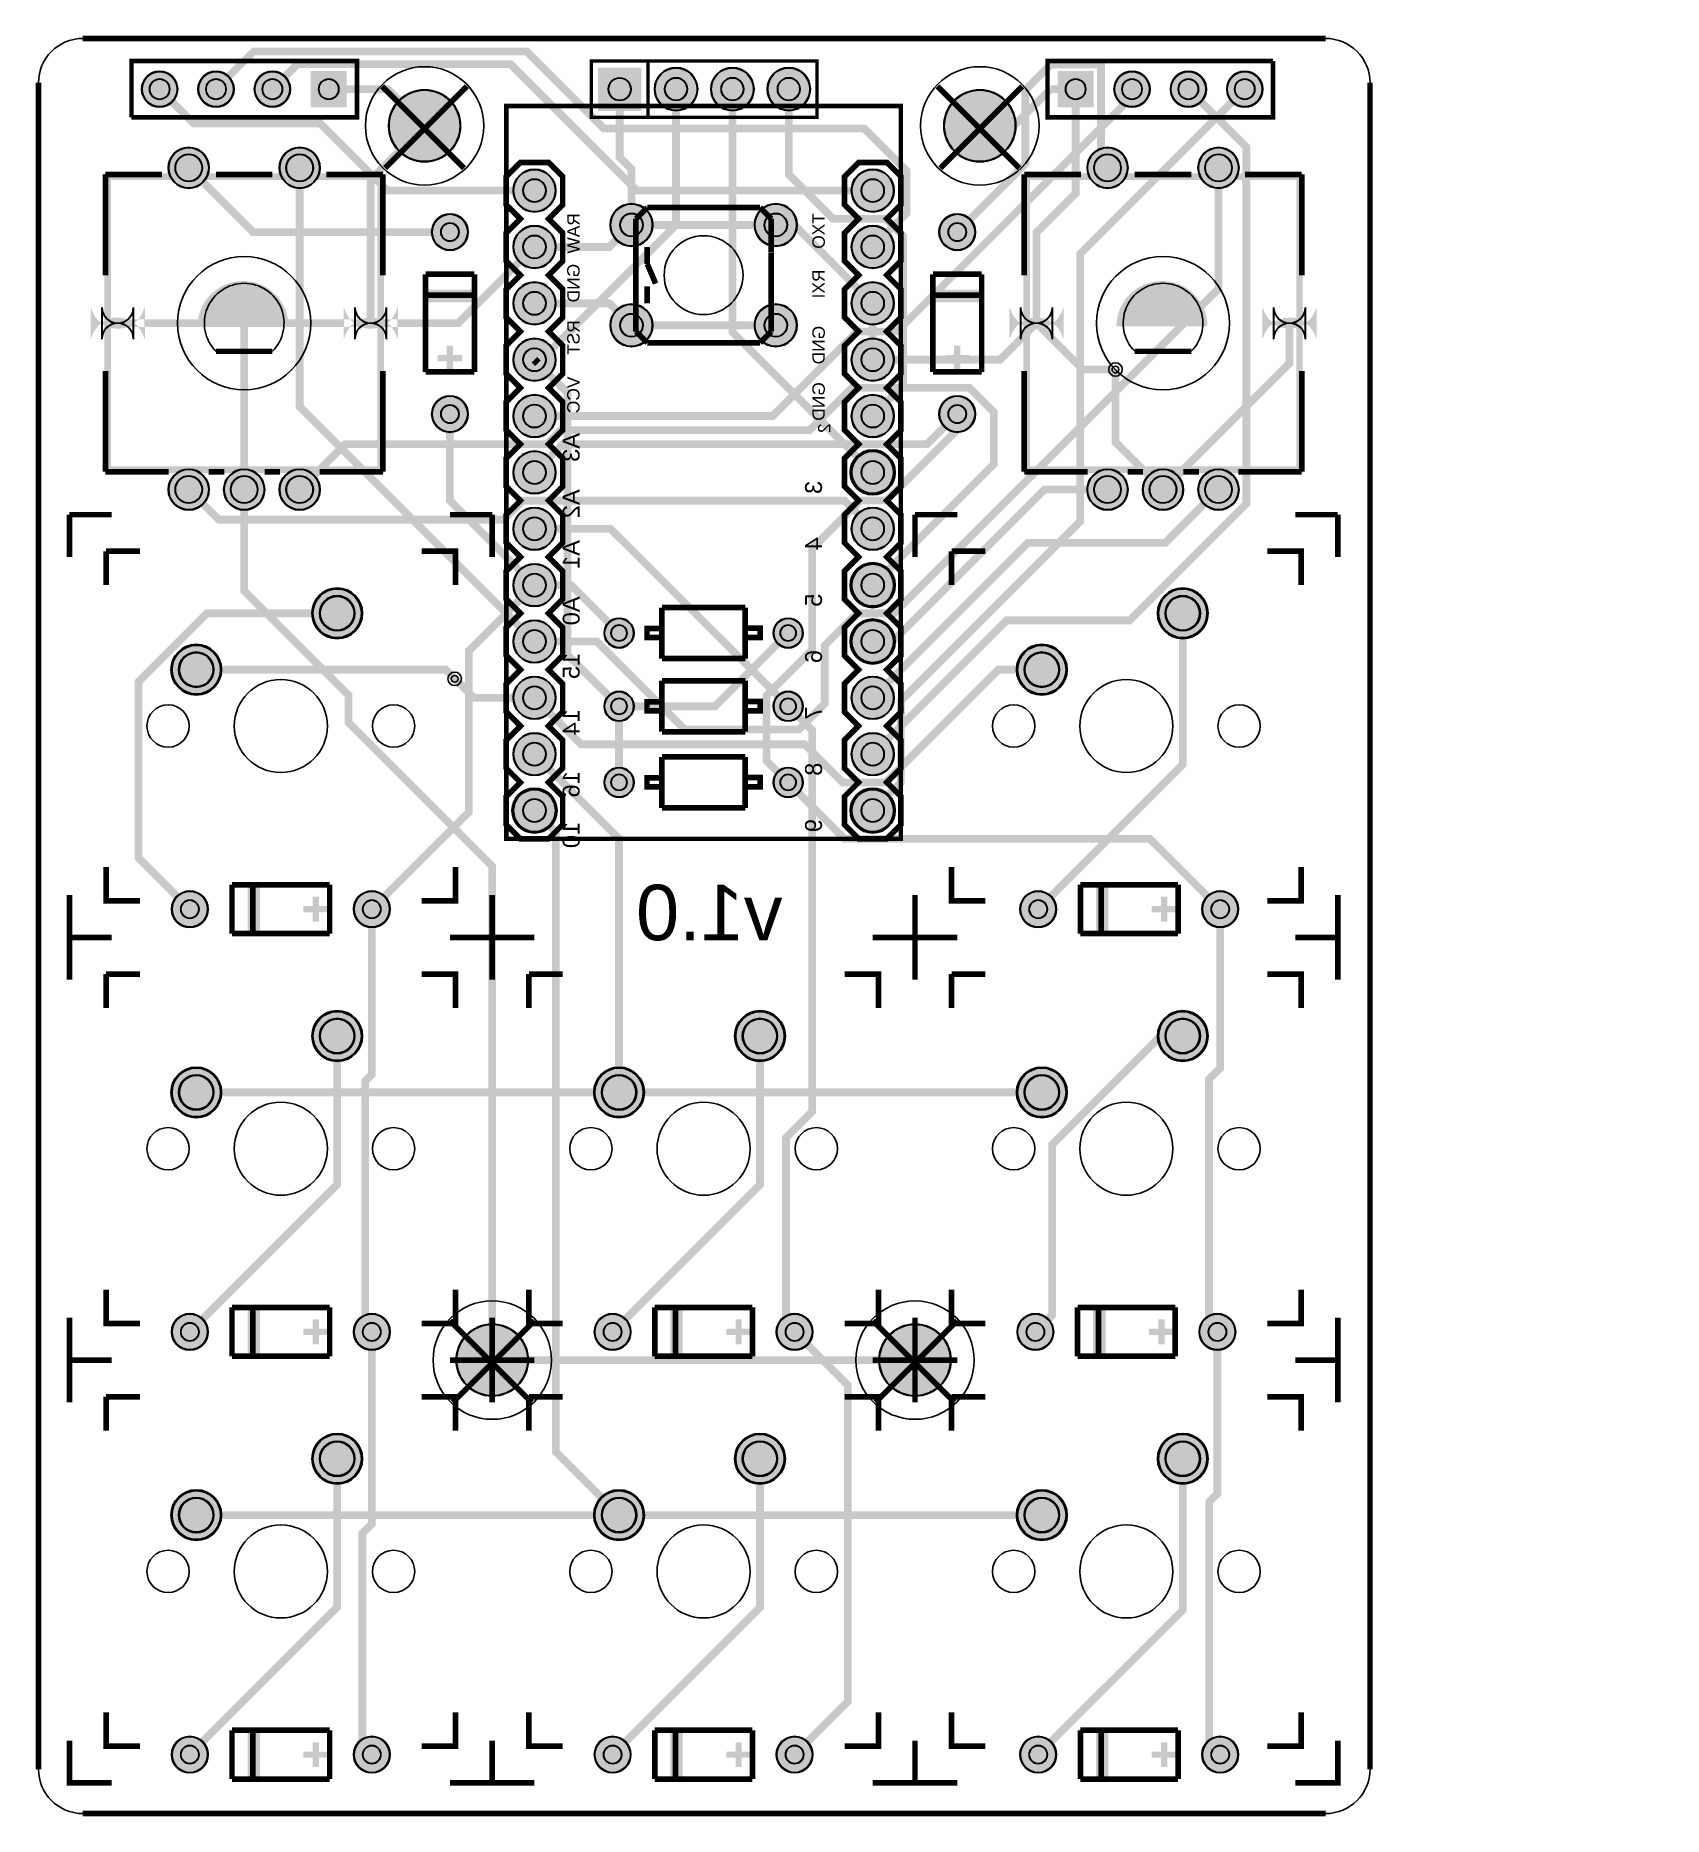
# Model space of a CAD drawing. Header units: millimetres. Extents: x -0.1 to 73.2, y -80.1 to 0.1.
import ezdxf

# ---------------------------------------------------------------- set-up
doc = ezdxf.new("R2010")
doc.units = ezdxf.units.MM
for name, color, linetype, true_color in [('BoardOutLine', 7, 'Continuous', 0xff00ff), ('BottomLayer', 7, 'Continuous', 0x0000ff), ('BottomSilkLayer', 7, 'Continuous', 0x66cc33), ('BottomSolderMaskLayer', 7, 'Continuous', 0xaa00ff), ('Document', 7, 'Continuous', 0xffffff), ('Hole', 7, 'Continuous', 0x222222), ('Multi-Layer', 7, 'Continuous', 0xc0c0c0), ('TopLayer', 7, 'Continuous', 0xff0000), ('TopSilkLayer', 7, 'Continuous', 0xffcc00), ('TopSolderMaskLayer', 7, 'Continuous', 0x800080)]:
    doc.layers.add(name, color=color, linetype=linetype, true_color=true_color)
doc.styles.get("Standard").update_dxf_attribs({"font": 'arial.ttf'})

msp = doc.modelspace()

# ---------------------------------------------------------------- texts
at = {"layer": 'BottomLayer', "text_generation_flag": 2}
msp.add_text('v1.0', height=2.5, dxfattribs=at).set_placement((33.528, -40.64))
at = {"layer": 'BottomSilkLayer', "text_generation_flag": 2}
for s, height, p in [('RAW', 0.5588, (24.384, -7.874)), ('TXO', 0.5588, (35.433, -7.874)), ('GND', 0.5588, (24.384, -10.16)), ('RXI', 0.5588, (35.433, -10.414)), ('RST', 0.5588, (24.384, -12.7)), ('GND', 0.5588, (35.433, -12.954)), ('VCC', 0.5588, (24.384, -15.24)), ('GND', 0.5588, (35.433, -15.494)), ('2', 0.559, (35.687, -17.348)), ('A3', 0.762, (24.384, -17.78)), ('3', 0.762, (35.306, -19.939)), ('A2', 0.762, (24.384, -20.32)), ('A1', 0.762, (24.384, -22.606)), ('4', 0.762, (35.306, -22.479)), ('A0', 0.762, (24.384, -25.146)), ('5', 0.762, (35.306, -25.019)), ('15', 0.762, (24.384, -27.686)), ('6', 0.762, (35.306, -27.559)), ('14', 0.762, (24.384, -30.226)), ('7', 0.762, (35.306, -30.099)), ('8', 0.762, (35.306, -32.639)), ('16', 0.762, (24.384, -33.02)), ('9', 0.762, (35.306, -35.179)), ('10', 0.762, (24.384, -35.306))]:
    msp.add_text(s, height=height, rotation=90, dxfattribs=at).set_placement(p)

# ---------------------------------------------------------------- hatches: boundary and pattern name
at = {"layer": 'BottomSolderMaskLayer'}
for points in [[(4.648, -2.286, 1), (6.274, -2.286, 1)], [(7.188, -2.286, 1), (8.814, -2.286, 1)], [(9.728, -2.286, 1), (11.354, -2.286, 1)], [(13.894, -3.099), (12.268, -3.099), (12.268, -1.473), (13.894, -1.473)], [(25.215, -1.312), (27.165, -1.312), (27.165, -3.263), (25.215, -3.263)], [(27.755, -2.285, 1), (29.705, -2.285, 1)], [(30.295, -2.285, 1), (32.245, -2.285, 1)], [(32.835, -2.285, 1), (34.785, -2.285, 1)], [(45.923, -1.473), (47.549, -1.473), (47.549, -3.099), (45.923, -3.099)], [(48.463, -2.286, 1), (50.089, -2.286, 1)], [(51.003, -2.286, 1), (52.629, -2.286, 1)], [(53.543, -2.286, 1), (55.169, -2.286, 1)], [(15.773, -3.937, 1), (19.025, -3.937, 1)], [(40.792, -3.937, 1), (44.044, -3.937, 1)], [(5.846, -5.831, 1), (7.697, -5.831, 1)], [(10.846, -5.831, 1), (12.697, -5.831, 1)], [(47.248, -5.831, 1), (49.099, -5.831, 1)], [(52.248, -5.831, 1), (54.099, -5.831, 1)], [(21.387, -6.858, 1), (23.317, -6.858, 1)], [(36.627, -6.858, 1), (38.557, -6.858, 1)], [(17.717, -8.727, 1), (19.367, -8.727, 1)], [(25.756, -8.407, 1), (27.686, -8.407, 1)], [(32.258, -8.407, 1), (34.188, -8.407, 1)], [(40.577, -8.727, 1), (42.227, -8.727, 1)], [(21.387, -9.398, 1), (23.317, -9.398, 1)], [(36.627, -9.398, 1), (38.557, -9.398, 1)], [(21.387, -11.938, 1), (23.317, -11.938, 1)], [(36.627, -11.938, 1), (38.557, -11.938, 1)], [(25.756, -12.929, 1), (27.686, -12.929, 1)], [(32.258, -12.929, 1), (34.188, -12.929, 1)], [(4.796, -12.122, -0.785398), (2.346, -12.122), (2.346, -13.54, -0.785398), (4.796, -13.54)], [(16.196, -12.122, -0.785398), (13.746, -12.122), (13.746, -13.54, -0.785398), (16.196, -13.54)], [(46.198, -12.122, -0.785398), (43.748, -12.122), (43.748, -13.54, -0.785398), (46.198, -13.54)], [(57.599, -12.122, -0.785398), (55.148, -12.122), (55.148, -13.54, -0.785398), (57.599, -13.54)], [(21.387, -14.478, 1), (23.317, -14.478, 1)], [(36.627, -14.478, 1), (38.557, -14.478, 1)], [(17.717, -16.927, 1), (19.367, -16.927, 1)], [(21.387, -17.018, 1), (23.317, -17.018, 1)], [(36.627, -17.018, 1), (38.557, -17.018, 1)], [(40.577, -16.927, 1), (42.227, -16.927, 1)], [(21.387, -19.558, 1), (23.317, -19.558, 1)], [(36.627, -19.558, 1), (38.557, -19.558, 1)], [(5.846, -20.331, 1), (7.697, -20.331, 1)], [(8.346, -20.331, 1), (10.196, -20.331, 1)], [(10.846, -20.331, 1), (12.697, -20.331, 1)], [(47.248, -20.331, 1), (49.099, -20.331, 1)], [(49.748, -20.331, 1), (51.599, -20.331, 1)], [(52.248, -20.331, 1), (54.099, -20.331, 1)], [(21.387, -22.098, 1), (23.317, -22.098, 1)], [(36.627, -22.098, 1), (38.557, -22.098, 1)], [(21.387, -24.638, 1), (23.317, -24.638, 1)], [(36.627, -24.638, 1), (38.557, -24.638, 1)], [(12.319, -25.908, 1), (14.605, -25.908, 1)], [(50.419, -25.908, 1), (52.705, -25.908, 1)], [(21.387, -27.178, 1), (23.317, -27.178, 1)], [(25.487, -26.797, 1), (26.837, -26.797, 1)], [(33.107, -26.797, 1), (34.457, -26.797, 1)], [(36.627, -27.178, 1), (38.557, -27.178, 1)], [(5.969, -28.448, 1), (8.255, -28.448, 1)], [(44.069, -28.448, 1), (46.355, -28.448, 1)], [(21.387, -29.718, 1), (23.317, -29.718, 1)], [(36.627, -29.718, 1), (38.557, -29.718, 1)], [(25.487, -30.099, 1), (26.837, -30.099, 1)], [(33.107, -30.099, 1), (34.457, -30.099, 1)], [(21.387, -32.258, 1), (23.317, -32.258, 1)], [(36.627, -32.258, 1), (38.557, -32.258, 1)], [(25.487, -33.528, 1), (26.837, -33.528, 1)], [(33.107, -33.528, 1), (34.457, -33.528, 1)], [(21.387, -34.798, 1), (23.317, -34.798, 1)], [(36.627, -34.798, 1), (38.557, -34.798, 1)], [(5.997, -39.243, 1), (7.647, -39.243, 1)], [(14.197, -39.243, 1), (15.847, -39.243, 1)], [(44.224, -39.243, 1), (45.874, -39.243, 1)], [(52.424, -39.243, 1), (54.075, -39.243, 1)], [(12.319, -44.958, 1), (14.605, -44.958, 1)], [(31.369, -44.958, 1), (33.655, -44.958, 1)], [(50.419, -44.958, 1), (52.705, -44.958, 1)], [(5.969, -47.498, 1), (8.255, -47.498, 1)], [(25.019, -47.498, 1), (27.305, -47.498, 1)], [(44.069, -47.498, 1), (46.355, -47.498, 1)], [(5.997, -58.293, 1), (7.647, -58.293, 1)], [(14.197, -58.293, 1), (15.847, -58.293, 1)], [(25.047, -58.293, 1), (26.697, -58.293, 1)], [(33.247, -58.293, 1), (34.898, -58.293, 1)], [(44.097, -58.293, 1), (45.747, -58.293, 1)], [(52.297, -58.293, 1), (53.948, -58.293, 1)], [(18.821, -59.563, 1), (22.073, -59.563, 1)], [(37.871, -59.563, 1), (41.123, -59.563, 1)], [(12.319, -64.008, 1), (14.605, -64.008, 1)], [(31.369, -64.008, 1), (33.655, -64.008, 1)], [(50.419, -64.008, 1), (52.705, -64.008, 1)], [(5.969, -66.548, 1), (8.255, -66.548, 1)], [(25.019, -66.548, 1), (27.305, -66.548, 1)], [(44.069, -66.548, 1), (46.355, -66.548, 1)], [(5.997, -77.343, 1), (7.647, -77.343, 1)], [(14.197, -77.343, 1), (15.847, -77.343, 1)], [(25.047, -77.343, 1), (26.697, -77.343, 1)], [(33.247, -77.343, 1), (34.898, -77.343, 1)], [(44.224, -77.343, 1), (45.874, -77.343, 1)], [(52.424, -77.343, 1), (54.075, -77.343, 1)]]:
    msp.add_hatch(color=256, dxfattribs=at).paths.add_polyline_path(points)
at = {"layer": 'Document'}
for points in [[(2.971, -6.081), (15.571, -6.081), (15.571, -6.381), (2.971, -6.381)], [(2.971, -6.381), (2.971, -19.581), (3.271, -19.581), (3.271, -6.381)], [(15.571, -6.381), (15.571, -19.581), (15.271, -19.581), (15.271, -6.381)], [(44.373, -6.081), (56.973, -6.081), (56.973, -6.381), (44.373, -6.381)], [(44.373, -6.381), (44.373, -19.581), (44.673, -19.581), (44.673, -6.381)], [(56.973, -6.381), (56.973, -19.581), (56.673, -19.581), (56.673, -6.381)], [(7.171, -12.981), (7.172, -12.916), (7.175, -12.851), (7.18, -12.786), (7.188, -12.722), (7.197, -12.657), (7.208, -12.593), (7.221, -12.529), (7.237, -12.466), (7.254, -12.403), (7.273, -12.341), (7.295, -12.28), (7.318, -12.219), (7.343, -12.159), (7.37, -12.1), (7.399, -12.042), (7.43, -11.984), (7.462, -11.928), (7.496, -11.873), (7.532, -11.819), (7.57, -11.766), (7.61, -11.714), (7.651, -11.663), (7.693, -11.614), (7.737, -11.566), (7.783, -11.52), (7.83, -11.475), (7.879, -11.432), (7.928, -11.39), (7.98, -11.35), (8.032, -11.311), (8.085, -11.274), (8.14, -11.239), (8.196, -11.206), (8.253, -11.174), (8.311, -11.144), (8.369, -11.116), (8.429, -11.09), (8.489, -11.066), (8.551, -11.044), (8.612, -11.023), (8.675, -11.005), (8.738, -10.989), (8.801, -10.974), (8.865, -10.962), (8.929, -10.952), (8.994, -10.944), (9.059, -10.937), (9.123, -10.933), (9.188, -10.931), (9.254, -10.931), (9.319, -10.933), (9.383, -10.937), (9.448, -10.944), (9.513, -10.952), (9.577, -10.962), (9.641, -10.974), (9.704, -10.989), (9.767, -11.005), (9.83, -11.023), (9.892, -11.044), (9.953, -11.066), (10.013, -11.09), (10.073, -11.116), (10.131, -11.144), (10.189, -11.174), (10.246, -11.206), (10.302, -11.239), (10.357, -11.274), (10.41, -11.311), (10.463, -11.35), (10.514, -11.39), (10.563, -11.432), (10.612, -11.475), (10.659, -11.52), (10.705, -11.566), (10.749, -11.614), (10.791, -11.663), (10.832, -11.714), (10.872, -11.766), (10.91, -11.819), (10.946, -11.873), (10.98, -11.928), (11.012, -11.984), (11.043, -12.042), (11.072, -12.1), (11.099, -12.159), (11.124, -12.219), (11.147, -12.28), (11.169, -12.341), (11.188, -12.403), (11.205, -12.466), (11.221, -12.529), (11.234, -12.593), (11.245, -12.657), (11.255, -12.722), (11.262, -12.786), (11.267, -12.851), (11.27, -12.916), (11.271, -12.981)], [(48.573, -12.981), (48.574, -12.916), (48.577, -12.851), (48.582, -12.786), (48.59, -12.722), (48.599, -12.657), (48.61, -12.593), (48.623, -12.529), (48.639, -12.466), (48.656, -12.403), (48.675, -12.341), (48.697, -12.28), (48.72, -12.219), (48.745, -12.159), (48.772, -12.1), (48.801, -12.042), (48.832, -11.984), (48.864, -11.928), (48.899, -11.873), (48.935, -11.819), (48.972, -11.766), (49.012, -11.714), (49.053, -11.663), (49.095, -11.614), (49.139, -11.566), (49.185, -11.52), (49.232, -11.475), (49.281, -11.432), (49.33, -11.39), (49.382, -11.35), (49.434, -11.311), (49.488, -11.274), (49.542, -11.239), (49.598, -11.206), (49.655, -11.174), (49.713, -11.144), (49.772, -11.116), (49.831, -11.09), (49.891, -11.066), (49.953, -11.044), (50.014, -11.023), (50.077, -11.005), (50.14, -10.989), (50.203, -10.974), (50.267, -10.962), (50.331, -10.952), (50.396, -10.944), (50.461, -10.937), (50.526, -10.933), (50.591, -10.931), (50.656, -10.931), (50.721, -10.933), (50.786, -10.937), (50.85, -10.944), (50.915, -10.952), (50.979, -10.962), (51.043, -10.974), (51.106, -10.989), (51.169, -11.005), (51.232, -11.023), (51.294, -11.044), (51.355, -11.066), (51.415, -11.09), (51.475, -11.116), (51.533, -11.144), (51.591, -11.174), (51.648, -11.206), (51.704, -11.239), (51.759, -11.274), (51.812, -11.311), (51.865, -11.35), (51.916, -11.39), (51.966, -11.432), (52.014, -11.475), (52.061, -11.52), (52.107, -11.566), (52.151, -11.614), (52.193, -11.663), (52.235, -11.714), (52.274, -11.766), (52.312, -11.819), (52.348, -11.873), (52.382, -11.928), (52.414, -11.984), (52.445, -12.042), (52.474, -12.1), (52.501, -12.159), (52.526, -12.219), (52.549, -12.28), (52.571, -12.341), (52.59, -12.403), (52.607, -12.466), (52.623, -12.529), (52.636, -12.593), (52.647, -12.657), (52.657, -12.722), (52.664, -12.786), (52.669, -12.851), (52.672, -12.916), (52.673, -12.981)], [(19.662, -11.887), (19.662, -11.327), (17.422, -11.327), (17.422, -11.887)], [(42.522, -11.887), (42.522, -11.327), (40.282, -11.327), (40.282, -11.887)], [(18.262, -14.267), (19.102, -14.267), (19.102, -14.547), (18.262, -14.547), (17.982, -14.547), (17.982, -14.267)], [(18.682, -14.127), (18.682, -14.967), (18.402, -14.967), (18.402, -14.127), (18.402, -13.847), (18.682, -13.847)], [(41.122, -14.267), (41.962, -14.267), (41.962, -14.547), (41.122, -14.547), (40.842, -14.547), (40.842, -14.267)], [(41.542, -14.127), (41.542, -14.967), (41.262, -14.967), (41.262, -14.127), (41.262, -13.847), (41.542, -13.847)], [(3.271, -19.581), (15.271, -19.581), (15.271, -19.281), (3.271, -19.281)], [(44.673, -19.581), (56.673, -19.581), (56.673, -19.281), (44.673, -19.281)], [(9.982, -38.123), (9.422, -38.123), (9.422, -40.363), (9.982, -40.363)], [(48.209, -38.123), (47.649, -38.123), (47.649, -40.363), (48.209, -40.363)], [(12.222, -39.103), (13.062, -39.103), (13.062, -39.383), (12.222, -39.383), (11.942, -39.383), (11.942, -39.103)], [(12.362, -39.523), (12.362, -38.683), (12.642, -38.683), (12.642, -39.523), (12.642, -39.803), (12.362, -39.803)], [(50.449, -39.103), (51.289, -39.103), (51.289, -39.383), (50.449, -39.383), (50.169, -39.383), (50.169, -39.103)], [(50.589, -39.523), (50.589, -38.683), (50.869, -38.683), (50.869, -39.523), (50.869, -39.803), (50.589, -39.803)], [(9.982, -57.173), (9.422, -57.173), (9.422, -59.413), (9.982, -59.413)], [(12.362, -58.573), (12.362, -57.733), (12.642, -57.733), (12.642, -58.573), (12.642, -58.853), (12.362, -58.853)], [(29.032, -57.173), (28.472, -57.173), (28.472, -59.413), (29.032, -59.413)], [(31.412, -58.573), (31.412, -57.733), (31.692, -57.733), (31.692, -58.573), (31.692, -58.853), (31.412, -58.853)], [(48.082, -57.173), (47.522, -57.173), (47.522, -59.413), (48.082, -59.413)], [(50.462, -58.573), (50.462, -57.733), (50.742, -57.733), (50.742, -58.573), (50.742, -58.853), (50.462, -58.853)], [(12.222, -58.153), (13.062, -58.153), (13.062, -58.433), (12.222, -58.433), (11.942, -58.433), (11.942, -58.153)], [(31.272, -58.153), (32.112, -58.153), (32.112, -58.433), (31.272, -58.433), (30.992, -58.433), (30.992, -58.153)], [(50.322, -58.153), (51.162, -58.153), (51.162, -58.433), (50.322, -58.433), (50.042, -58.433), (50.042, -58.153)], [(9.982, -76.223), (9.422, -76.223), (9.422, -78.463), (9.982, -78.463)], [(29.032, -76.223), (28.472, -76.223), (28.472, -78.463), (29.032, -78.463)], [(48.209, -76.223), (47.649, -76.223), (47.649, -78.463), (48.209, -78.463)], [(12.362, -77.623), (12.362, -76.783), (12.642, -76.783), (12.642, -77.623), (12.642, -77.903), (12.362, -77.903)], [(31.412, -77.623), (31.412, -76.783), (31.692, -76.783), (31.692, -77.623), (31.692, -77.903), (31.412, -77.903)], [(50.589, -77.623), (50.589, -76.783), (50.869, -76.783), (50.869, -77.623), (50.869, -77.903), (50.589, -77.903)], [(12.222, -77.203), (13.062, -77.203), (13.062, -77.483), (12.222, -77.483), (11.942, -77.483), (11.942, -77.203)], [(31.272, -77.203), (32.112, -77.203), (32.112, -77.483), (31.272, -77.483), (30.992, -77.483), (30.992, -77.203)], [(50.449, -77.203), (51.289, -77.203), (51.289, -77.483), (50.449, -77.483), (50.169, -77.483), (50.169, -77.203)]]:
    msp.add_hatch(color=256, dxfattribs=at).paths.add_polyline_path(points)
at = {"layer": 'Multi-Layer'}
for points in [[(4.674, -2.286, 1), (6.248, -2.286, 1)], [(7.214, -2.286, 1), (8.788, -2.286, 1)], [(9.754, -2.286, 1), (11.328, -2.286, 1)], [(13.868, -3.073), (12.294, -3.073), (12.294, -1.499), (13.868, -1.499)], [(25.24, -1.337), (27.14, -1.337), (27.14, -3.237), (25.24, -3.237)], [(27.78, -2.285, 1), (29.68, -2.285, 1)], [(30.32, -2.285, 1), (32.22, -2.285, 1)], [(32.86, -2.285, 1), (34.76, -2.285, 1)], [(45.949, -1.499), (47.523, -1.499), (47.523, -3.073), (45.949, -3.073)], [(48.489, -2.286, 1), (50.064, -2.286, 1)], [(51.029, -2.286, 1), (52.604, -2.286, 1)], [(53.569, -2.286, 1), (55.144, -2.286, 1)], [(15.799, -3.937, 1), (18.999, -3.937, 1)], [(40.818, -3.937, 1), (44.018, -3.937, 1)], [(5.871, -5.831, 1), (7.671, -5.831, 1)], [(10.871, -5.831, 1), (12.671, -5.831, 1)], [(47.273, -5.831, 1), (49.073, -5.831, 1)], [(52.273, -5.831, 1), (54.073, -5.831, 1)], [(21.412, -6.858, 1), (23.292, -6.858, 1)], [(36.652, -6.858, 1), (38.532, -6.858, 1)], [(17.742, -8.727, 1), (19.342, -8.727, 1)], [(25.781, -8.407, 1), (27.661, -8.407, 1)], [(32.283, -8.407, 1), (34.163, -8.407, 1)], [(40.602, -8.727, 1), (42.202, -8.727, 1)], [(21.412, -9.398, 1), (23.292, -9.398, 1)], [(36.652, -9.398, 1), (38.532, -9.398, 1)], [(21.412, -11.938, 1), (23.292, -11.938, 1)], [(36.652, -11.938, 1), (38.532, -11.938, 1)], [(25.781, -12.929, 1), (27.661, -12.929, 1)], [(32.283, -12.929, 1), (34.163, -12.929, 1)], [(4.771, -12.131, -0.785398), (2.371, -12.131), (2.371, -13.531, -0.785398), (4.771, -13.531)], [(16.171, -12.131, -0.785398), (13.771, -12.131), (13.771, -13.531, -0.785398), (16.171, -13.531)], [(46.173, -12.131, -0.785398), (43.773, -12.131), (43.773, -13.531, -0.785398), (46.173, -13.531)], [(57.573, -12.131, -0.785398), (55.173, -12.131), (55.173, -13.531, -0.785398), (57.573, -13.531)], [(21.412, -14.478, 1), (23.292, -14.478, 1)], [(36.652, -14.478, 1), (38.532, -14.478, 1)], [(17.742, -16.927, 1), (19.342, -16.927, 1)], [(21.412, -17.018, 1), (23.292, -17.018, 1)], [(36.652, -17.018, 1), (38.532, -17.018, 1)], [(40.602, -16.927, 1), (42.202, -16.927, 1)], [(21.412, -19.558, 1), (23.292, -19.558, 1)], [(36.652, -19.558, 1), (38.532, -19.558, 1)], [(5.871, -20.331, 1), (7.671, -20.331, 1)], [(8.371, -20.331, 1), (10.171, -20.331, 1)], [(10.871, -20.331, 1), (12.671, -20.331, 1)], [(47.273, -20.331, 1), (49.073, -20.331, 1)], [(49.773, -20.331, 1), (51.573, -20.331, 1)], [(52.273, -20.331, 1), (54.073, -20.331, 1)], [(21.412, -22.098, 1), (23.292, -22.098, 1)], [(36.652, -22.098, 1), (38.532, -22.098, 1)], [(21.412, -24.638, 1), (23.292, -24.638, 1)], [(36.652, -24.638, 1), (38.532, -24.638, 1)], [(12.37, -25.908, 1), (14.554, -25.908, 1)], [(50.47, -25.908, 1), (52.654, -25.908, 1)], [(21.412, -27.178, 1), (23.292, -27.178, 1)], [(25.512, -26.797, 1), (26.812, -26.797, 1)], [(33.132, -26.797, 1), (34.432, -26.797, 1)], [(36.652, -27.178, 1), (38.532, -27.178, 1)], [(6.02, -28.448, 1), (8.204, -28.448, 1)], [(44.12, -28.448, 1), (46.304, -28.448, 1)], [(21.412, -29.718, 1), (23.292, -29.718, 1)], [(36.652, -29.718, 1), (38.532, -29.718, 1)], [(25.512, -30.099, 1), (26.812, -30.099, 1)], [(33.132, -30.099, 1), (34.432, -30.099, 1)], [(21.412, -32.258, 1), (23.292, -32.258, 1)], [(36.652, -32.258, 1), (38.532, -32.258, 1)], [(25.512, -33.528, 1), (26.812, -33.528, 1)], [(33.132, -33.528, 1), (34.432, -33.528, 1)], [(21.412, -34.798, 1), (23.292, -34.798, 1)], [(36.652, -34.798, 1), (38.532, -34.798, 1)], [(6.022, -39.243, 1), (7.622, -39.243, 1)], [(14.222, -39.243, 1), (15.822, -39.243, 1)], [(44.249, -39.243, 1), (45.849, -39.243, 1)], [(52.449, -39.243, 1), (54.049, -39.243, 1)], [(12.37, -44.958, 1), (14.554, -44.958, 1)], [(31.42, -44.958, 1), (33.604, -44.958, 1)], [(50.47, -44.958, 1), (52.654, -44.958, 1)], [(6.02, -47.498, 1), (8.204, -47.498, 1)], [(25.07, -47.498, 1), (27.254, -47.498, 1)], [(44.12, -47.498, 1), (46.304, -47.498, 1)], [(6.022, -58.293, 1), (7.622, -58.293, 1)], [(14.222, -58.293, 1), (15.822, -58.293, 1)], [(25.072, -58.293, 1), (26.672, -58.293, 1)], [(33.272, -58.293, 1), (34.872, -58.293, 1)], [(44.122, -58.293, 1), (45.722, -58.293, 1)], [(52.322, -58.293, 1), (53.922, -58.293, 1)], [(18.847, -59.563, 1), (22.047, -59.563, 1)], [(37.897, -59.563, 1), (41.097, -59.563, 1)], [(12.37, -64.008, 1), (14.554, -64.008, 1)], [(31.42, -64.008, 1), (33.604, -64.008, 1)], [(50.47, -64.008, 1), (52.654, -64.008, 1)], [(6.02, -66.548, 1), (8.204, -66.548, 1)], [(25.07, -66.548, 1), (27.254, -66.548, 1)], [(44.12, -66.548, 1), (46.304, -66.548, 1)], [(6.022, -77.343, 1), (7.622, -77.343, 1)], [(14.222, -77.343, 1), (15.822, -77.343, 1)], [(25.072, -77.343, 1), (26.672, -77.343, 1)], [(33.272, -77.343, 1), (34.872, -77.343, 1)], [(44.249, -77.343, 1), (45.849, -77.343, 1)], [(52.449, -77.343, 1), (54.049, -77.343, 1)]]:
    msp.add_hatch(color=256, dxfattribs=at).paths.add_polyline_path(points)
at = {"layer": 'TopSolderMaskLayer'}
for points in [[(4.648, -2.286, 1), (6.274, -2.286, 1)], [(7.188, -2.286, 1), (8.814, -2.286, 1)], [(9.728, -2.286, 1), (11.354, -2.286, 1)], [(13.894, -3.099), (12.268, -3.099), (12.268, -1.473), (13.894, -1.473)], [(25.215, -1.312), (27.165, -1.312), (27.165, -3.263), (25.215, -3.263)], [(27.755, -2.285, 1), (29.705, -2.285, 1)], [(30.295, -2.285, 1), (32.245, -2.285, 1)], [(32.835, -2.285, 1), (34.785, -2.285, 1)], [(45.923, -1.473), (47.549, -1.473), (47.549, -3.099), (45.923, -3.099)], [(48.463, -2.286, 1), (50.089, -2.286, 1)], [(51.003, -2.286, 1), (52.629, -2.286, 1)], [(53.543, -2.286, 1), (55.169, -2.286, 1)], [(15.773, -3.937, 1), (19.025, -3.937, 1)], [(40.792, -3.937, 1), (44.044, -3.937, 1)], [(5.846, -5.831, 1), (7.697, -5.831, 1)], [(10.846, -5.831, 1), (12.697, -5.831, 1)], [(47.248, -5.831, 1), (49.099, -5.831, 1)], [(52.248, -5.831, 1), (54.099, -5.831, 1)], [(21.387, -6.858, 1), (23.317, -6.858, 1)], [(36.627, -6.858, 1), (38.557, -6.858, 1)], [(17.717, -8.727, 1), (19.367, -8.727, 1)], [(25.756, -8.407, 1), (27.686, -8.407, 1)], [(32.258, -8.407, 1), (34.188, -8.407, 1)], [(40.577, -8.727, 1), (42.227, -8.727, 1)], [(21.387, -9.398, 1), (23.317, -9.398, 1)], [(36.627, -9.398, 1), (38.557, -9.398, 1)], [(21.387, -11.938, 1), (23.317, -11.938, 1)], [(36.627, -11.938, 1), (38.557, -11.938, 1)], [(25.756, -12.929, 1), (27.686, -12.929, 1)], [(32.258, -12.929, 1), (34.188, -12.929, 1)], [(4.796, -12.122, -0.785398), (2.346, -12.122), (2.346, -13.54, -0.785398), (4.796, -13.54)], [(16.196, -12.122, -0.785398), (13.746, -12.122), (13.746, -13.54, -0.785398), (16.196, -13.54)], [(46.198, -12.122, -0.785398), (43.748, -12.122), (43.748, -13.54, -0.785398), (46.198, -13.54)], [(57.599, -12.122, -0.785398), (55.148, -12.122), (55.148, -13.54, -0.785398), (57.599, -13.54)], [(21.387, -14.478, 1), (23.317, -14.478, 1)], [(36.627, -14.478, 1), (38.557, -14.478, 1)], [(17.717, -16.927, 1), (19.367, -16.927, 1)], [(21.387, -17.018, 1), (23.317, -17.018, 1)], [(36.627, -17.018, 1), (38.557, -17.018, 1)], [(40.577, -16.927, 1), (42.227, -16.927, 1)], [(21.387, -19.558, 1), (23.317, -19.558, 1)], [(36.627, -19.558, 1), (38.557, -19.558, 1)], [(5.846, -20.331, 1), (7.697, -20.331, 1)], [(8.346, -20.331, 1), (10.196, -20.331, 1)], [(10.846, -20.331, 1), (12.697, -20.331, 1)], [(47.248, -20.331, 1), (49.099, -20.331, 1)], [(49.748, -20.331, 1), (51.599, -20.331, 1)], [(52.248, -20.331, 1), (54.099, -20.331, 1)], [(21.387, -22.098, 1), (23.317, -22.098, 1)], [(36.627, -22.098, 1), (38.557, -22.098, 1)], [(21.387, -24.638, 1), (23.317, -24.638, 1)], [(36.627, -24.638, 1), (38.557, -24.638, 1)], [(12.319, -25.908, 1), (14.605, -25.908, 1)], [(50.419, -25.908, 1), (52.705, -25.908, 1)], [(21.387, -27.178, 1), (23.317, -27.178, 1)], [(25.487, -26.797, 1), (26.837, -26.797, 1)], [(33.107, -26.797, 1), (34.457, -26.797, 1)], [(36.627, -27.178, 1), (38.557, -27.178, 1)], [(5.969, -28.448, 1), (8.255, -28.448, 1)], [(44.069, -28.448, 1), (46.355, -28.448, 1)], [(21.387, -29.718, 1), (23.317, -29.718, 1)], [(36.627, -29.718, 1), (38.557, -29.718, 1)], [(25.487, -30.099, 1), (26.837, -30.099, 1)], [(33.107, -30.099, 1), (34.457, -30.099, 1)], [(21.387, -32.258, 1), (23.317, -32.258, 1)], [(36.627, -32.258, 1), (38.557, -32.258, 1)], [(25.487, -33.528, 1), (26.837, -33.528, 1)], [(33.107, -33.528, 1), (34.457, -33.528, 1)], [(21.387, -34.798, 1), (23.317, -34.798, 1)], [(36.627, -34.798, 1), (38.557, -34.798, 1)], [(5.997, -39.243, 1), (7.647, -39.243, 1)], [(14.197, -39.243, 1), (15.847, -39.243, 1)], [(44.224, -39.243, 1), (45.874, -39.243, 1)], [(52.424, -39.243, 1), (54.075, -39.243, 1)], [(12.319, -44.958, 1), (14.605, -44.958, 1)], [(31.369, -44.958, 1), (33.655, -44.958, 1)], [(50.419, -44.958, 1), (52.705, -44.958, 1)], [(5.969, -47.498, 1), (8.255, -47.498, 1)], [(25.019, -47.498, 1), (27.305, -47.498, 1)], [(44.069, -47.498, 1), (46.355, -47.498, 1)], [(5.997, -58.293, 1), (7.647, -58.293, 1)], [(14.197, -58.293, 1), (15.847, -58.293, 1)], [(25.047, -58.293, 1), (26.697, -58.293, 1)], [(33.247, -58.293, 1), (34.898, -58.293, 1)], [(44.097, -58.293, 1), (45.747, -58.293, 1)], [(52.297, -58.293, 1), (53.948, -58.293, 1)], [(18.821, -59.563, 1), (22.073, -59.563, 1)], [(37.871, -59.563, 1), (41.123, -59.563, 1)], [(12.319, -64.008, 1), (14.605, -64.008, 1)], [(31.369, -64.008, 1), (33.655, -64.008, 1)], [(50.419, -64.008, 1), (52.705, -64.008, 1)], [(5.969, -66.548, 1), (8.255, -66.548, 1)], [(25.019, -66.548, 1), (27.305, -66.548, 1)], [(44.069, -66.548, 1), (46.355, -66.548, 1)], [(5.997, -77.343, 1), (7.647, -77.343, 1)], [(14.197, -77.343, 1), (15.847, -77.343, 1)], [(25.047, -77.343, 1), (26.697, -77.343, 1)], [(33.247, -77.343, 1), (34.898, -77.343, 1)], [(44.224, -77.343, 1), (45.874, -77.343, 1)], [(52.424, -77.343, 1), (54.075, -77.343, 1)]]:
    msp.add_hatch(color=256, dxfattribs=at).paths.add_polyline_path(points)

# ---------------------------------------------------------------- linework, layer by layer
at = {"layer": 'BoardOutLine', "const_width": 0.254}
for points in [[(2, 0), (58, 0)], [(0, -78), (0, -2)], [(60, -2), (60, -78)], [(58, -80), (2, -80)]]:
    msp.add_lwpolyline(points, dxfattribs=at)
at = {"layer": 'BoardOutLine'}
for centre, start, end in [((2, -2), 90, 180), ((58, -2), 0, 90), ((2, -78), 180, 270), ((58, -78), 270, 0)]:
    msp.add_arc(centre, 2, start, end, dxfattribs=at)
at = {"layer": 'BottomLayer', "const_width": 0.35}
for points in [[(37.592, -9.398), (39.116, -7.874), (39.116, -5.969), (37.206, -4.059), (25.476, -4.059), (22.002, -0.584), (9.703, -0.584), (8.001, -2.286)], [(10.541, -2.286), (11.667, -1.16), (21.267, -1.16), (26.965, -6.858), (37.592, -6.858)], [(5.461, -2.286), (6.999, -3.824), (12.685, -3.824), (15.718, -6.858), (22.352, -6.858)], [(13.081, -2.286), (15.748, -2.286), (17.399, -3.937)], [(49.276, -2.286), (49.276, -2.617), (38.686, -13.208), (36.894, -13.208), (33.084, -17.018), (22.352, -17.018)], [(51.816, -2.286), (54.427, -4.897), (54.427, -20.964), (49.167, -26.223), (43.627, -26.223), (37.592, -32.258)], [(42.418, -3.937), (43.947, -3.937), (45.598, -2.286)], [(46.736, -2.286), (45.598, -2.286)], [(6.771, -5.831), (9.667, -8.727), (18.542, -8.727)], [(53.172, -5.832), (53.172, -11.28), (38.547, -25.908), (36.878, -25.908), (35.428, -27.358), (35.428, -29.98), (34.265, -31.143), (29.124, -31.143), (25.159, -27.178), (22.352, -27.178)], [(26.721, -8.407), (25.73, -9.398), (22.352, -9.398)], [(33.223, -8.407), (26.721, -8.407)], [(37.592, -11.938), (34.061, -8.407), (33.223, -8.407)], [(22.352, -9.398), (18.919, -12.831), (14.971, -12.831)], [(22.352, -11.938), (25.73, -11.938), (26.721, -12.929)], [(9.271, -16.993), (9.271, -12.832), (3.571, -12.832)], [(14.971, -12.832), (9.271, -12.832), (9.271, -16.993)], [(33.223, -12.929), (26.721, -12.929)], [(37.592, -14.478), (43.326, -14.478), (44.973, -12.831)], [(44.973, -12.831), (47.064, -14.922), (48.53, -14.922)], [(37.592, -24.638), (43.053, -19.177), (43.053, -16.853), (41.948, -15.748), (36.655, -15.748), (34.75, -17.653), (23.543, -17.653), (22.908, -18.288), (13.815, -18.288), (11.77, -20.33)], [(9.271, -16.992), (9.271, -20.331)], [(22.352, -19.558), (23.622, -18.288), (40.041, -18.288), (41.402, -16.927)], [(6.771, -20.331), (8.128, -21.687), (20.969, -21.687), (21.827, -20.83), (36.324, -20.83), (37.592, -22.098)], [(37.592, -27.178), (38.481, -27.178), (45.329, -20.33), (48.174, -20.33)], [(37.592, -29.718), (44.573, -22.737), (50.767, -22.737), (53.173, -20.331)], [(22.352, -22.098), (25.781, -22.098), (33.782, -30.099)], [(22.352, -24.638), (19.396, -27.594), (19.396, -34.869), (15.022, -39.243)], [(26.162, -26.797), (24.003, -24.638), (22.352, -24.638)], [(13.462, -25.908), (7.592, -25.908), (4.506, -28.994), (4.506, -36.927), (6.822, -39.243)], [(7.112, -28.448), (18.343, -28.448), (18.757, -28.862)], [(22.352, -29.718), (24.448, -31.814), (34.529, -31.814), (36.243, -33.528), (38.176, -33.528), (43.256, -28.448), (45.212, -28.448)], [(33.782, -33.528), (36.321, -36.067), (50.073, -36.067), (53.249, -39.243)], [(26.162, -47.498), (7.112, -47.498)], [(45.212, -47.498), (26.162, -47.498)], [(39.497, -59.563), (20.447, -59.563)], [(26.162, -66.548), (7.112, -66.548)], [(45.212, -66.548), (26.162, -66.548)]]:
    msp.add_lwpolyline(points, dxfattribs=at)
at = {"layer": 'BottomSilkLayer', "const_width": 0.203}
msp.add_lwpolyline([(38.862, -3.048), (38.862, -36.068), (21.082, -36.068), (21.082, -3.048), (38.862, -3.048)], close=True, dxfattribs=at)
at = {"layer": 'BottomSilkLayer'}
for centre in [(37.592, -19.558), (37.592, -24.638), (37.592, -27.178), (22.352, -34.798), (37.592, -34.798)]:
    msp.add_circle(centre, 1.016, dxfattribs=at)
at = {"layer": 'BottomSolderMaskLayer'}
for points in [[(2.856, -12.122), (2.856, -13.54)], [(4.286, -12.122), (4.286, -13.54)], [(14.256, -12.122), (14.256, -13.54)], [(15.686, -12.122), (15.686, -13.54)], [(44.258, -12.122), (44.258, -13.54)], [(45.688, -12.122), (45.688, -13.54)], [(55.658, -12.122), (55.658, -13.54)], [(57.088, -12.122), (57.088, -13.54)]]:
    msp.add_lwpolyline(points, close=True, dxfattribs=at)
for centre, radius in [((5.461, -2.286), 0.813), ((8.001, -2.286), 0.813), ((10.541, -2.286), 0.813), ((28.73, -2.285), 0.975), ((31.27, -2.285), 0.975), ((33.81, -2.285), 0.975), ((49.276, -2.286), 0.813), ((51.816, -2.286), 0.813), ((54.356, -2.286), 0.813), ((5.461, -2.286), 0.459), ((8.001, -2.286), 0.459), ((10.541, -2.286), 0.459), ((13.081, -2.286), 0.459), ((17.399, -3.937), 1.626), ((17.399, -3.937), 1.626), ((26.19, -2.287), 0.513), ((28.73, -2.284), 0.513), ((31.27, -2.284), 0.513), ((33.81, -2.284), 0.513), ((42.418, -3.937), 1.626), ((42.418, -3.937), 1.626), ((46.736, -2.286), 0.459), ((49.276, -2.286), 0.459), ((51.816, -2.286), 0.459), ((54.356, -2.286), 0.459), ((6.771, -5.831), 0.925), ((6.771, -5.831), 0.617), ((11.771, -5.831), 0.925), ((11.771, -5.831), 0.617), ((48.173, -5.831), 0.925), ((48.173, -5.831), 0.617), ((53.173, -5.831), 0.925), ((53.173, -5.831), 0.617), ((22.352, -6.858), 0.965), ((22.352, -6.858), 0.522), ((37.592, -6.858), 0.965), ((37.592, -6.858), 0.522), ((18.542, -8.727), 0.825), ((26.721, -8.407), 0.965), ((26.721, -8.407), 0.522), ((33.223, -8.407), 0.965), ((33.223, -8.407), 0.522), ((41.402, -8.727), 0.825), ((18.542, -8.727), 0.413), ((22.352, -9.398), 0.965), ((37.592, -9.398), 0.965), ((41.402, -8.727), 0.413), ((22.352, -9.398), 0.522), ((37.592, -9.398), 0.522), ((22.352, -11.938), 0.965), ((37.592, -11.938), 0.965), ((22.352, -11.938), 0.522), ((26.721, -12.929), 0.965), ((33.223, -12.929), 0.965), ((37.592, -11.938), 0.522), ((26.721, -12.929), 0.522), ((33.223, -12.929), 0.522), ((22.352, -14.478), 0.965), ((37.592, -14.478), 0.965), ((22.352, -14.478), 0.522), ((37.592, -14.478), 0.522), ((18.542, -16.927), 0.825), ((18.542, -16.927), 0.413), ((22.352, -17.018), 0.965), ((22.352, -17.018), 0.522), ((37.592, -17.018), 0.965), ((37.592, -17.018), 0.522), ((41.402, -16.927), 0.825), ((41.402, -16.927), 0.413), ((22.352, -19.558), 0.965), ((22.352, -19.558), 0.522), ((37.592, -19.558), 0.965), ((37.592, -19.558), 0.522), ((6.771, -20.331), 0.925), ((6.771, -20.331), 0.617), ((9.271, -20.331), 0.925), ((9.271, -20.331), 0.617), ((11.771, -20.331), 0.925), ((11.771, -20.331), 0.617), ((48.173, -20.331), 0.925), ((48.173, -20.331), 0.617), ((50.673, -20.331), 0.925), ((50.673, -20.331), 0.617), ((53.173, -20.331), 0.925), ((53.173, -20.331), 0.617), ((22.352, -22.098), 0.965), ((22.352, -22.098), 0.522), ((37.592, -22.098), 0.965), ((37.592, -22.098), 0.522), ((22.352, -24.638), 0.965), ((37.592, -24.638), 0.965), ((13.462, -25.908), 1.143), ((22.352, -24.638), 0.522), ((37.592, -24.638), 0.522), ((51.562, -25.908), 1.143), ((13.462, -25.908), 0.797), ((51.562, -25.908), 0.797), ((22.352, -27.178), 0.965), ((26.162, -26.797), 0.675), ((26.162, -26.797), 0.364), ((33.782, -26.797), 0.675), ((33.782, -26.797), 0.364), ((37.592, -27.178), 0.965), ((22.352, -27.178), 0.522), ((37.592, -27.178), 0.522), ((7.112, -28.448), 1.143), ((7.112, -28.448), 0.797), ((45.212, -28.448), 1.143), ((45.212, -28.448), 0.797), ((22.352, -29.718), 0.965), ((37.592, -29.718), 0.965), ((22.352, -29.718), 0.522), ((26.162, -30.099), 0.675), ((33.782, -30.099), 0.675), ((37.592, -29.718), 0.522), ((26.162, -30.099), 0.364), ((33.782, -30.099), 0.364), ((22.352, -32.258), 0.965), ((37.592, -32.258), 0.965), ((22.352, -32.258), 0.522), ((37.592, -32.258), 0.522), ((26.162, -33.528), 0.675), ((33.782, -33.528), 0.675), ((26.162, -33.528), 0.364), ((33.782, -33.528), 0.364), ((22.352, -34.798), 0.965), ((22.352, -34.798), 0.522), ((37.592, -34.798), 0.965), ((37.592, -34.798), 0.522), ((6.822, -39.243), 0.825), ((15.022, -39.243), 0.825), ((45.049, -39.243), 0.825), ((53.249, -39.243), 0.825), ((6.822, -39.243), 0.413), ((15.022, -39.243), 0.413), ((45.049, -39.243), 0.413), ((53.249, -39.243), 0.413), ((13.462, -44.958), 1.143), ((32.512, -44.958), 1.143), ((51.562, -44.958), 1.143), ((13.462, -44.958), 0.797), ((32.512, -44.958), 0.797), ((51.562, -44.958), 0.797), ((7.112, -47.498), 1.143), ((26.162, -47.498), 1.143), ((45.212, -47.498), 1.143), ((7.112, -47.498), 0.797), ((26.162, -47.498), 0.797), ((45.212, -47.498), 0.797), ((6.822, -58.293), 0.825), ((15.022, -58.293), 0.825), ((25.872, -58.293), 0.825), ((34.072, -58.293), 0.825), ((44.922, -58.293), 0.825), ((53.122, -58.293), 0.825), ((6.822, -58.293), 0.413), ((15.022, -58.293), 0.413), ((20.447, -59.563), 1.626), ((20.447, -59.563), 1.626), ((25.872, -58.293), 0.413), ((34.072, -58.293), 0.413), ((39.497, -59.563), 1.626), ((39.497, -59.563), 1.626), ((44.922, -58.293), 0.413), ((53.122, -58.293), 0.413), ((13.462, -64.008), 1.143), ((13.462, -64.008), 0.797), ((32.512, -64.008), 1.143), ((32.512, -64.008), 0.797), ((51.562, -64.008), 1.143), ((51.562, -64.008), 0.797), ((7.112, -66.548), 1.143), ((7.112, -66.548), 0.797), ((26.162, -66.548), 1.143), ((26.162, -66.548), 0.797), ((45.212, -66.548), 1.143), ((45.212, -66.548), 0.797), ((6.822, -77.343), 0.825), ((6.822, -77.343), 0.413), ((15.022, -77.343), 0.825), ((15.022, -77.343), 0.413), ((25.872, -77.343), 0.825), ((25.872, -77.343), 0.413), ((34.072, -77.343), 0.825), ((34.072, -77.343), 0.413), ((45.049, -77.343), 0.825), ((45.049, -77.343), 0.413), ((53.249, -77.343), 0.825), ((53.249, -77.343), 0.413)]:
    msp.add_circle(centre, radius, dxfattribs=at)
for centre, start, end in [((3.571, -12.122), 180, 0), ((3.571, -13.54), 0, 180), ((14.971, -12.122), 180, 0), ((14.971, -13.54), 0, 180), ((44.973, -12.122), 180, 0), ((44.973, -13.54), 0, 180), ((56.373, -12.122), 180, 0), ((56.373, -13.54), 0, 180)]:
    msp.add_arc(centre, 0.715, start, end, dxfattribs=at)
at = {"layer": 'Document', "const_width": 0.254}
for points in [[(27.432, -7.62), (26.924, -8.128)], [(26.924, -8.128), (26.924, -9.652)], [(27.432, -7.62), (27.813, -7.62)], [(32.512, -7.62), (32.131, -7.62)], [(33.02, -8.128), (32.512, -7.62)], [(33.02, -9.652), (33.02, -8.128)], [(27.432, -9.398), (27.432, -10.16)], [(27.432, -10.16), (27.813, -11.049)], [(27.432, -11.176), (27.432, -11.938)], [(26.924, -13.208), (26.924, -11.684)], [(33.02, -13.208), (33.02, -11.684)], [(27.432, -13.716), (26.924, -13.208)], [(27.432, -13.716), (27.813, -13.716)], [(32.512, -13.716), (32.131, -13.716)], [(32.512, -13.716), (33.02, -13.208)]]:
    msp.add_lwpolyline(points, dxfattribs=at)
at = {"layer": 'Hole'}
for centre in [(48.53, -14.922), (18.757, -28.862)]:
    msp.add_circle(centre, 0.153, dxfattribs=at)
at = {"layer": 'Multi-Layer'}
for points in [[(2.871, -12.131), (2.871, -13.531)], [(4.271, -12.131), (4.271, -13.531)], [(14.271, -12.131), (14.271, -13.531)], [(15.671, -12.131), (15.671, -13.531)], [(44.273, -12.131), (44.273, -13.531)], [(45.673, -12.131), (45.673, -13.531)], [(55.673, -12.131), (55.673, -13.531)], [(57.073, -12.131), (57.073, -13.531)]]:
    msp.add_lwpolyline(points, close=True, dxfattribs=at)
for centre, radius in [((5.461, -2.286), 0.787), ((8.001, -2.286), 0.787), ((10.541, -2.286), 0.787), ((28.73, -2.285), 0.95), ((31.27, -2.285), 0.95), ((33.81, -2.285), 0.95), ((49.276, -2.286), 0.787), ((51.816, -2.286), 0.787), ((54.356, -2.286), 0.787), ((5.461, -2.286), 0.445), ((8.001, -2.286), 0.445), ((10.541, -2.286), 0.445), ((13.081, -2.286), 0.445), ((17.399, -3.937), 1.6), ((17.399, -3.937), 1.6), ((26.19, -2.287), 0.5), ((28.73, -2.284), 0.5), ((31.27, -2.284), 0.5), ((33.81, -2.284), 0.5), ((42.418, -3.937), 1.6), ((42.418, -3.937), 1.6), ((46.736, -2.286), 0.445), ((49.276, -2.286), 0.445), ((51.816, -2.286), 0.445), ((54.356, -2.286), 0.445), ((6.771, -5.831), 0.9), ((6.771, -5.831), 0.6), ((11.771, -5.831), 0.9), ((11.771, -5.831), 0.6), ((48.173, -5.831), 0.9), ((48.173, -5.831), 0.6), ((53.173, -5.831), 0.9), ((53.173, -5.831), 0.6), ((22.352, -6.858), 0.94), ((22.352, -6.858), 0.508), ((37.592, -6.858), 0.94), ((37.592, -6.858), 0.508), ((18.542, -8.727), 0.8), ((26.721, -8.407), 0.94), ((26.721, -8.407), 0.508), ((33.223, -8.407), 0.94), ((33.223, -8.407), 0.508), ((41.402, -8.727), 0.8), ((18.542, -8.727), 0.4), ((22.352, -9.398), 0.94), ((37.592, -9.398), 0.94), ((41.402, -8.727), 0.4), ((22.352, -9.398), 0.508), ((37.592, -9.398), 0.508), ((22.352, -11.938), 0.94), ((37.592, -11.938), 0.94), ((22.352, -11.938), 0.508), ((26.721, -12.929), 0.94), ((33.223, -12.929), 0.94), ((37.592, -11.938), 0.508), ((26.721, -12.929), 0.508), ((33.223, -12.929), 0.508), ((22.352, -14.478), 0.94), ((37.592, -14.478), 0.94), ((22.352, -14.478), 0.508), ((37.592, -14.478), 0.508), ((48.53, -14.922), 0.305), ((18.542, -16.927), 0.8), ((18.542, -16.927), 0.4), ((22.352, -17.018), 0.94), ((22.352, -17.018), 0.508), ((37.592, -17.018), 0.94), ((37.592, -17.018), 0.508), ((41.402, -16.927), 0.8), ((41.402, -16.927), 0.4), ((22.352, -19.558), 0.94), ((22.352, -19.558), 0.508), ((37.592, -19.558), 0.94), ((37.592, -19.558), 0.508), ((6.771, -20.331), 0.9), ((6.771, -20.331), 0.6), ((9.271, -20.331), 0.9), ((9.271, -20.331), 0.6), ((11.771, -20.331), 0.9), ((11.771, -20.331), 0.6), ((48.173, -20.331), 0.9), ((48.173, -20.331), 0.6), ((50.673, -20.331), 0.9), ((50.673, -20.331), 0.6), ((53.173, -20.331), 0.9), ((53.173, -20.331), 0.6), ((22.352, -22.098), 0.94), ((22.352, -22.098), 0.508), ((37.592, -22.098), 0.94), ((37.592, -22.098), 0.508), ((22.352, -24.638), 0.94), ((37.592, -24.638), 0.94), ((13.462, -25.908), 1.092), ((22.352, -24.638), 0.508), ((37.592, -24.638), 0.508), ((51.562, -25.908), 1.092), ((13.462, -25.908), 0.762), ((51.562, -25.908), 0.762), ((22.352, -27.178), 0.94), ((26.162, -26.797), 0.65), ((26.162, -26.797), 0.35), ((33.782, -26.797), 0.65), ((33.782, -26.797), 0.35), ((37.592, -27.178), 0.94), ((22.352, -27.178), 0.508), ((37.592, -27.178), 0.508), ((7.112, -28.448), 1.092), ((7.112, -28.448), 0.762), ((45.212, -28.448), 1.092), ((45.212, -28.448), 0.762), ((18.757, -28.862), 0.305), ((22.352, -29.718), 0.94), ((37.592, -29.718), 0.94), ((10.922, -30.988), 2.096), ((22.352, -29.718), 0.508), ((26.162, -30.099), 0.65), ((33.782, -30.099), 0.65), ((37.592, -29.718), 0.508), ((49.022, -30.988), 2.096), ((5.842, -30.988), 0.953), ((16.002, -30.988), 0.953), ((26.162, -30.099), 0.35), ((33.782, -30.099), 0.35), ((43.942, -30.988), 0.953), ((54.102, -30.988), 0.953), ((22.352, -32.258), 0.94), ((22.352, -32.258), 0.508), ((37.592, -32.258), 0.94), ((37.592, -32.258), 0.508), ((26.162, -33.528), 0.65), ((33.782, -33.528), 0.65), ((26.162, -33.528), 0.35), ((33.782, -33.528), 0.35), ((22.352, -34.798), 0.94), ((22.352, -34.798), 0.508), ((37.592, -34.798), 0.94), ((37.592, -34.798), 0.508), ((6.822, -39.243), 0.8), ((15.022, -39.243), 0.8), ((45.049, -39.243), 0.8), ((53.249, -39.243), 0.8), ((6.822, -39.243), 0.4), ((15.022, -39.243), 0.4), ((45.049, -39.243), 0.4), ((53.249, -39.243), 0.4), ((13.462, -44.958), 1.092), ((32.512, -44.958), 1.092), ((51.562, -44.958), 1.092), ((13.462, -44.958), 0.762), ((32.512, -44.958), 0.762), ((51.562, -44.958), 0.762), ((7.112, -47.498), 1.092), ((26.162, -47.498), 1.092), ((45.212, -47.498), 1.092), ((7.112, -47.498), 0.762), ((26.162, -47.498), 0.762), ((45.212, -47.498), 0.762), ((10.922, -50.038), 2.096), ((29.972, -50.038), 2.096), ((49.022, -50.038), 2.096), ((5.842, -50.038), 0.953), ((16.002, -50.038), 0.953), ((24.892, -50.038), 0.953), ((35.052, -50.038), 0.953), ((43.942, -50.038), 0.953), ((54.102, -50.038), 0.953), ((6.822, -58.293), 0.8), ((15.022, -58.293), 0.8), ((25.872, -58.293), 0.8), ((34.072, -58.293), 0.8), ((44.922, -58.293), 0.8), ((53.122, -58.293), 0.8), ((6.822, -58.293), 0.4), ((15.022, -58.293), 0.4), ((20.447, -59.563), 1.6), ((20.447, -59.563), 1.6), ((25.872, -58.293), 0.4), ((34.072, -58.293), 0.4), ((39.497, -59.563), 1.6), ((39.497, -59.563), 1.6), ((44.922, -58.293), 0.4), ((53.122, -58.293), 0.4), ((13.462, -64.008), 1.092), ((13.462, -64.008), 0.762), ((32.512, -64.008), 1.092), ((32.512, -64.008), 0.762), ((51.562, -64.008), 1.092), ((51.562, -64.008), 0.762), ((7.112, -66.548), 1.092), ((7.112, -66.548), 0.762), ((26.162, -66.548), 1.092), ((26.162, -66.548), 0.762), ((45.212, -66.548), 1.092), ((45.212, -66.548), 0.762), ((10.922, -69.088), 2.096), ((29.972, -69.088), 2.096), ((49.022, -69.088), 2.096), ((5.842, -69.088), 0.953), ((16.002, -69.088), 0.953), ((24.892, -69.088), 0.953), ((35.052, -69.088), 0.953), ((43.942, -69.088), 0.953), ((54.102, -69.088), 0.953), ((6.822, -77.343), 0.8), ((6.822, -77.343), 0.4), ((15.022, -77.343), 0.8), ((15.022, -77.343), 0.4), ((25.872, -77.343), 0.8), ((25.872, -77.343), 0.4), ((34.072, -77.343), 0.8), ((34.072, -77.343), 0.4), ((45.049, -77.343), 0.8), ((45.049, -77.343), 0.4), ((53.249, -77.343), 0.8), ((53.249, -77.343), 0.4)]:
    msp.add_circle(centre, radius, dxfattribs=at)
for centre, start, end in [((3.571, -12.131), 180, 0), ((3.571, -13.531), 0, 180), ((14.971, -12.131), 180, 0), ((14.971, -13.531), 0, 180), ((44.973, -12.131), 180, 0), ((44.973, -13.531), 0, 180), ((56.373, -12.131), 180, 0), ((56.373, -13.531), 0, 180)]:
    msp.add_arc(centre, 0.7, start, end, dxfattribs=at)
at = {"layer": 'TopLayer', "const_width": 0.35}
for points in [[(48.174, -5.832), (47.879, -5.832), (47.879, -1.168), (45.619, -1.168), (44.47, -2.322), (44.47, -5.659), (41.402, -8.727)], [(28.73, -2.285), (28.73, -8.408), (22.506, -14.632)], [(26.19, -2.287), (26.19, -3.588)], [(37.592, -19.558), (31.27, -13.236), (31.27, -2.285)], [(37.592, -17.018), (38.966, -15.644), (38.966, -8.91), (38.184, -8.128), (35.814, -8.128), (33.81, -6.124), (33.81, -2.286)], [(54.356, -2.286), (46.944, -9.698), (46.944, -21.764), (38.863, -29.845), (38.863, -33.527), (37.592, -34.798)], [(46.736, -2.286), (46.736, -3.424)], [(17.399, -3.937), (14.971, -6.365), (14.971, -12.832)], [(26.19, -3.589), (26.19, -5.362), (26.721, -5.893), (26.721, -8.407)], [(46.736, -3.424), (46.736, -6.985), (44.973, -8.748), (44.973, -12.832)], [(22.352, -27.178), (11.771, -16.597), (11.771, -5.831)], [(37.592, -11.938), (37.592, -14.478)], [(56.373, -12.831), (56.373, -14.631), (50.673, -20.331)], [(22.352, -14.478), (22.506, -14.632)], [(22.506, -14.632), (23.839, -15.965), (23.839, -27.776), (26.162, -30.099)], [(50.673, -20.331), (48.53, -18.188), (48.53, -14.922)], [(22.352, -24.638), (18.542, -20.828), (18.542, -16.927)], [(41.402, -16.927), (41.402, -17.629), (38.203, -20.828), (37.028, -20.828), (34.861, -22.995), (34.861, -27.562), (32.801, -29.622), (32.801, -32.547), (33.782, -33.528)], [(20.447, -59.563), (20.447, -37.303), (13.97, -30.826), (13.97, -29.591), (9.271, -24.892), (9.271, -20.33)], [(51.562, -25.908), (51.562, -32.73), (45.049, -39.243)], [(26.162, -30.099), (30.48, -30.099), (33.782, -26.797)], [(22.352, -29.718), (19.613, -29.718), (18.757, -28.862)], [(26.162, -33.528), (26.162, -30.099)], [(33.782, -30.099), (34.86, -31.177), (34.86, -48.369), (33.687, -49.542), (33.687, -57.908), (34.072, -58.293)], [(22.352, -32.258), (26.162, -36.068), (26.162, -47.498)], [(22.352, -34.798), (23.316, -35.762), (23.316, -63.702), (26.162, -66.548)], [(15.022, -58.293), (14.721, -57.992), (14.721, -46.992), (15.022, -46.69), (15.022, -39.243)], [(53.122, -58.293), (52.746, -57.917), (52.746, -46.91), (53.249, -46.407), (53.249, -39.243)], [(13.462, -44.958), (13.462, -51.653), (6.822, -58.293)], [(32.512, -44.958), (32.512, -51.653), (25.872, -58.293)], [(51.562, -44.958), (50.564, -44.958), (45.674, -49.848), (45.674, -57.541), (44.922, -58.293)], [(15.022, -77.343), (14.594, -76.915), (14.594, -67.378), (15.022, -66.95), (15.022, -58.293)], [(34.072, -77.343), (36.475, -74.94), (36.475, -60.696), (34.072, -58.293)], [(53.249, -77.343), (52.757, -76.851), (52.757, -65.949), (53.122, -65.584), (53.122, -58.293)], [(13.462, -64.008), (13.462, -70.703), (6.822, -77.343)], [(32.512, -64.008), (32.512, -70.703), (25.872, -77.343)], [(51.562, -64.008), (51.562, -70.83), (45.049, -77.343)]]:
    msp.add_lwpolyline(points, dxfattribs=at)
at = {"layer": 'TopSilkLayer'}
for points, const_width in [([(4.191, -3.556), (4.191, -1.016), (14.351, -1.016), (14.351, -3.556), (12.446, -3.556)], 0.203), ([(27.46, -1.016), (27.46, -3.556)], 0.15), ([(55.626, -1.016), (55.626, -3.556), (45.466, -3.556), (45.466, -1.016), (47.371, -1.016)], 0.203), ([(55.626, -1.016), (47.371, -1.016)], 0.203), ([(15.494, -2.159), (19.177, -5.842)], 0.254), ([(19.304, -2.159), (15.621, -5.842)], 0.254), ([(40.513, -2.159), (44.196, -5.842)], 0.254), ([(44.323, -2.159), (40.64, -5.842)], 0.254), ([(4.191, -3.556), (12.446, -3.556)], 0.203), ([(3.021, -10.681), (3.021, -6.131)], 0.254), ([(3.021, -6.131), (5.571, -6.131)], 0.254), ([(7.996, -6.131), (10.546, -6.131)], 0.254), ([(12.971, -6.131), (15.521, -6.131)], 0.254), ([(15.521, -10.681), (15.521, -6.131)], 0.254), ([(44.423, -10.681), (44.423, -6.131)], 0.254), ([(44.423, -6.131), (46.973, -6.131)], 0.254), ([(49.398, -6.131), (51.948, -6.131)], 0.254), ([(54.373, -6.131), (56.924, -6.131)], 0.254), ([(56.923, -10.681), (56.923, -6.131)], 0.254), ([(32.131, -7.62), (27.813, -7.62)], 0.254), ([(26.924, -9.652), (26.924, -11.684)], 0.254), ([(33.02, -9.677), (33.02, -11.684)], 0.254), ([(17.442, -10.627), (17.442, -15.027)], 0.254), ([(19.642, -10.627), (17.442, -10.627)], 0.254), ([(19.642, -10.627), (19.642, -15.027)], 0.254), ([(40.302, -10.627), (40.302, -15.027)], 0.254), ([(42.502, -10.627), (40.302, -10.627)], 0.254), ([(42.502, -10.627), (42.502, -15.027)], 0.254), ([(19.642, -11.566), (17.442, -11.566)], 0.254), ([(42.502, -11.566), (40.302, -11.566)], 0.254), ([(27.813, -13.716), (32.131, -13.716)], 0.254), ([(10.541, -14.101), (8.001, -14.101)], 0.254), ([(51.943, -14.101), (49.403, -14.101)], 0.254), ([(3.021, -19.531), (3.021, -14.981)], 0.254), ([(15.521, -19.531), (15.521, -14.981)], 0.254), ([(19.642, -15.027), (17.442, -15.027)], 0.254), ([(42.502, -15.027), (40.302, -15.027)], 0.254), ([(44.423, -19.531), (44.423, -14.981)], 0.254), ([(56.923, -19.531), (56.923, -14.981)], 0.254), ([(3.021, -19.531), (5.871, -19.531)], 0.254), ([(7.671, -19.531), (8.371, -19.531)], 0.254), ([(10.191, -19.531), (10.891, -19.531)], 0.254), ([(12.671, -19.531), (15.521, -19.531)], 0.254), ([(44.423, -19.531), (47.273, -19.531)], 0.254), ([(49.073, -19.531), (49.773, -19.531)], 0.254), ([(51.593, -19.531), (52.293, -19.531)], 0.254), ([(54.073, -19.531), (56.923, -19.531)], 0.254), ([(1.397, -21.463), (3.302, -21.463)], 0.254), ([(1.397, -21.463), (1.397, -23.368)], 0.254), ([(18.542, -21.463), (20.447, -21.463)], 0.254), ([(20.447, -23.368), (20.447, -21.463)], 0.254), ([(39.497, -21.463), (41.402, -21.463)], 0.254), ([(39.497, -21.463), (39.497, -23.368)], 0.254), ([(56.642, -21.463), (58.547, -21.463)], 0.254), ([(58.547, -23.368), (58.547, -21.463)], 0.254), ([(3.048, -23.114), (3.048, -24.638)], 0.254), ([(3.048, -23.114), (4.572, -23.114)], 0.254), ([(17.272, -23.114), (18.796, -23.114), (18.796, -24.638)], 0.254), ([(41.148, -23.114), (41.148, -24.638)], 0.254), ([(41.148, -23.114), (42.672, -23.114)], 0.254), ([(55.372, -23.114), (56.896, -23.114), (56.896, -24.638)], 0.254), ([(28.095, -25.647), (31.849, -25.647)], 0.254), ([(28.095, -25.647), (28.095, -27.947)], 0.254), ([(31.849, -25.647), (31.849, -27.947)], 0.254), ([(28.095, -26.596), (27.422, -26.596), (27.422, -26.997), (28.095, -26.997), (28.095, -27.019)], 0.254), ([(31.849, -26.577), (32.522, -26.577), (32.522, -26.997), (31.849, -26.997), (31.849, -27.019)], 0.254), ([(28.095, -27.947), (31.849, -27.947)], 0.254), ([(28.095, -28.949), (31.849, -28.949)], 0.254), ([(28.095, -28.949), (28.095, -31.249)], 0.254), ([(31.849, -28.949), (31.849, -31.249)], 0.254), ([(28.095, -29.898), (27.422, -29.898), (27.422, -30.299), (28.095, -30.299), (28.095, -30.321)], 0.254), ([(31.849, -29.879), (32.522, -29.879), (32.522, -30.299), (31.849, -30.299), (31.849, -30.321)], 0.254), ([(28.095, -31.249), (31.849, -31.249)], 0.254), ([(28.095, -32.378), (31.849, -32.378)], 0.254), ([(28.095, -32.378), (28.095, -34.678)], 0.254), ([(31.849, -32.378), (31.849, -34.678)], 0.254), ([(28.095, -33.327), (27.422, -33.327), (27.422, -33.728), (28.095, -33.728), (28.095, -33.75)], 0.254), ([(31.849, -33.308), (32.522, -33.308), (32.522, -33.728), (31.849, -33.728), (31.849, -33.75)], 0.254), ([(28.095, -34.678), (31.849, -34.678)], 0.254), ([(4.572, -38.862), (3.048, -38.862), (3.048, -37.338)], 0.254), ([(18.796, -37.338), (18.796, -38.862), (17.272, -38.862)], 0.254), ([(42.672, -38.862), (41.148, -38.862), (41.148, -37.338)], 0.254), ([(56.896, -37.338), (56.896, -38.862), (55.372, -38.862)], 0.254), ([(3.302, -40.513), (1.397, -40.513), (1.397, -38.608)], 0.254), ([(8.722, -38.143), (13.122, -38.143)], 0.254), ([(8.722, -38.143), (8.722, -40.343)], 0.254), ([(9.661, -38.143), (9.661, -40.343)], 0.254), ([(13.122, -38.143), (13.122, -40.343)], 0.254), ([(20.447, -38.608), (20.447, -40.513), (18.542, -40.513)], 0.254), ([(41.402, -40.513), (39.497, -40.513), (39.497, -38.608)], 0.254), ([(46.949, -38.143), (51.349, -38.143)], 0.254), ([(46.949, -38.143), (46.949, -40.343)], 0.254), ([(47.888, -38.143), (47.888, -40.343)], 0.254), ([(51.349, -38.143), (51.349, -40.343)], 0.254), ([(58.547, -38.608), (58.547, -40.513), (56.642, -40.513)], 0.254), ([(1.397, -40.513), (3.302, -40.513)], 0.254), ([(1.397, -40.513), (1.397, -42.418)], 0.254), ([(8.722, -40.343), (13.122, -40.343)], 0.254), ([(18.542, -40.513), (20.447, -40.513)], 0.254), ([(20.447, -42.418), (20.447, -40.513)], 0.254), ([(20.447, -40.513), (22.352, -40.513)], 0.254), ([(20.447, -40.513), (20.447, -42.418)], 0.254), ([(37.592, -40.513), (39.497, -40.513)], 0.254), ([(39.497, -40.513), (41.402, -40.513)], 0.254), ([(39.497, -40.513), (39.497, -42.418)], 0.254), ([(39.497, -42.418), (39.497, -40.513)], 0.254), ([(46.949, -40.343), (51.349, -40.343)], 0.254), ([(56.642, -40.513), (58.547, -40.513)], 0.254), ([(58.547, -42.418), (58.547, -40.513)], 0.254), ([(3.048, -42.164), (3.048, -43.688)], 0.254), ([(3.048, -42.164), (4.572, -42.164)], 0.254), ([(17.272, -42.164), (18.796, -42.164), (18.796, -43.688)], 0.254), ([(22.098, -42.164), (22.098, -43.688)], 0.254), ([(22.098, -42.164), (23.622, -42.164)], 0.254), ([(36.322, -42.164), (37.846, -42.164), (37.846, -43.688)], 0.254), ([(41.148, -42.164), (41.148, -43.688)], 0.254), ([(41.148, -42.164), (42.672, -42.164)], 0.254), ([(55.372, -42.164), (56.896, -42.164), (56.896, -43.688)], 0.254), ([(4.572, -57.912), (3.048, -57.912), (3.048, -56.388)], 0.254), ([(18.796, -56.388), (18.796, -57.912), (17.272, -57.912)], 0.254), ([(23.622, -57.912), (22.098, -57.912), (22.098, -56.388)], 0.254), ([(37.846, -56.388), (37.846, -57.912), (36.322, -57.912)], 0.254), ([(42.672, -57.912), (41.148, -57.912), (41.148, -56.388)], 0.254), ([(56.896, -56.388), (56.896, -57.912), (55.372, -57.912)], 0.254), ([(3.302, -59.563), (1.397, -59.563), (1.397, -57.658)], 0.254), ([(8.722, -57.193), (13.122, -57.193)], 0.254), ([(8.722, -57.193), (8.722, -59.393)], 0.254), ([(9.661, -57.193), (9.661, -59.393)], 0.254), ([(13.122, -57.193), (13.122, -59.393)], 0.254), ([(20.447, -57.658), (20.447, -59.563), (18.542, -59.563)], 0.254), ([(18.542, -57.785), (22.225, -61.468)], 0.254), ([(22.352, -57.785), (18.669, -61.468)], 0.254), ([(22.352, -59.563), (20.447, -59.563), (20.447, -57.658)], 0.254), ([(27.772, -57.193), (32.172, -57.193)], 0.254), ([(27.772, -57.193), (27.772, -59.393)], 0.254), ([(28.711, -57.193), (28.711, -59.393)], 0.254), ([(32.172, -57.193), (32.172, -59.393)], 0.254), ([(39.497, -57.658), (39.497, -59.563), (37.592, -59.563)], 0.254), ([(37.592, -57.785), (41.275, -61.468)], 0.254), ([(41.402, -57.785), (37.719, -61.468)], 0.254), ([(41.402, -59.563), (39.497, -59.563), (39.497, -57.658)], 0.254), ([(46.822, -57.193), (51.222, -57.193)], 0.254), ([(46.822, -57.193), (46.822, -59.393)], 0.254), ([(47.761, -57.193), (47.761, -59.393)], 0.254), ([(51.222, -57.193), (51.222, -59.393)], 0.254), ([(58.547, -57.658), (58.547, -59.563), (56.642, -59.563)], 0.254), ([(8.722, -59.393), (13.122, -59.393)], 0.254), ([(27.772, -59.393), (32.172, -59.393)], 0.254), ([(46.822, -59.393), (51.222, -59.393)], 0.254), ([(1.397, -59.563), (3.302, -59.563)], 0.254), ([(1.397, -59.563), (1.397, -61.468)], 0.254), ([(18.542, -59.563), (20.447, -59.563)], 0.254), ([(20.447, -61.468), (20.447, -59.563)], 0.254), ([(20.447, -59.563), (22.352, -59.563)], 0.254), ([(20.447, -59.563), (20.447, -61.468)], 0.254), ([(37.592, -59.563), (39.497, -59.563)], 0.254), ([(39.497, -61.468), (39.497, -59.563)], 0.254), ([(39.497, -59.563), (41.402, -59.563)], 0.254), ([(39.497, -59.563), (39.497, -61.468)], 0.254), ([(56.642, -59.563), (58.547, -59.563)], 0.254), ([(58.547, -61.468), (58.547, -59.563)], 0.254), ([(3.048, -61.214), (3.048, -62.738)], 0.254), ([(3.048, -61.214), (4.572, -61.214)], 0.254), ([(17.272, -61.214), (18.796, -61.214), (18.796, -62.738)], 0.254), ([(22.098, -61.214), (22.098, -62.738)], 0.254), ([(22.098, -61.214), (23.622, -61.214)], 0.254), ([(36.322, -61.214), (37.846, -61.214), (37.846, -62.738)], 0.254), ([(41.148, -61.214), (41.148, -62.738)], 0.254), ([(41.148, -61.214), (42.672, -61.214)], 0.254), ([(55.372, -61.214), (56.896, -61.214), (56.896, -62.738)], 0.254), ([(4.572, -76.962), (3.048, -76.962), (3.048, -75.438)], 0.254), ([(18.796, -75.438), (18.796, -76.962), (17.272, -76.962)], 0.254), ([(23.622, -76.962), (22.098, -76.962), (22.098, -75.438)], 0.254), ([(37.846, -75.438), (37.846, -76.962), (36.322, -76.962)], 0.254), ([(42.672, -76.962), (41.148, -76.962), (41.148, -75.438)], 0.254), ([(56.896, -75.438), (56.896, -76.962), (55.372, -76.962)], 0.254), ([(8.722, -76.243), (13.122, -76.243)], 0.254), ([(8.722, -76.243), (8.722, -78.443)], 0.254), ([(9.661, -76.243), (9.661, -78.443)], 0.254), ([(13.122, -76.243), (13.122, -78.443)], 0.254), ([(27.772, -76.243), (32.172, -76.243)], 0.254), ([(27.772, -76.243), (27.772, -78.443)], 0.254), ([(28.711, -76.243), (28.711, -78.443)], 0.254), ([(32.172, -76.243), (32.172, -78.443)], 0.254), ([(46.949, -76.243), (51.349, -76.243)], 0.254), ([(46.949, -76.243), (46.949, -78.443)], 0.254), ([(47.888, -76.243), (47.888, -78.443)], 0.254), ([(51.349, -76.243), (51.349, -78.443)], 0.254), ([(3.302, -78.613), (1.397, -78.613), (1.397, -76.708)], 0.254), ([(20.447, -76.708), (20.447, -78.613), (18.542, -78.613)], 0.254), ([(22.352, -78.613), (20.447, -78.613), (20.447, -76.708)], 0.254), ([(39.497, -76.708), (39.497, -78.613), (37.592, -78.613)], 0.254), ([(41.402, -78.613), (39.497, -78.613), (39.497, -76.708)], 0.254), ([(58.547, -76.708), (58.547, -78.613), (56.642, -78.613)], 0.254), ([(8.722, -78.443), (13.122, -78.443)], 0.254), ([(27.772, -78.443), (32.172, -78.443)], 0.254), ([(46.949, -78.443), (51.349, -78.443)], 0.254)]:
    msp.add_lwpolyline(points, dxfattribs=dict(at, const_width=const_width))
for points, const_width in [([(35.08, -1.016), (35.08, -3.556), (24.92, -3.556), (24.92, -1.016), (35.08, -1.016)], 0.15), ([(21.082, -11.303), (21.717, -10.668), (21.082, -10.033), (21.082, -8.763), (21.717, -8.128), (21.082, -7.493), (21.082, -6.223), (21.717, -5.588), (22.987, -5.588), (23.622, -6.223), (23.622, -7.493), (22.987, -8.128), (23.622, -8.763), (23.622, -10.033), (22.987, -10.668), (23.622, -11.303), (23.622, -12.573), (22.987, -13.208), (23.622, -13.843), (23.622, -15.113), (22.987, -15.748), (23.622, -16.383), (23.622, -17.653), (22.987, -18.288), (23.622, -18.923), (23.622, -20.193), (22.987, -20.828), (23.622, -21.463), (23.622, -22.733), (22.987, -23.368), (23.622, -24.003), (23.622, -25.273), (22.987, -25.908), (23.622, -26.543), (23.622, -27.813), (22.987, -28.448), (23.622, -29.083), (23.622, -30.353), (22.987, -30.988), (23.622, -31.623), (23.622, -32.893), (22.987, -33.528), (23.622, -34.163), (23.622, -35.433), (22.987, -36.068), (21.717, -36.068), (21.082, -35.433), (21.082, -34.163), (21.717, -33.528), (21.082, -32.893), (21.082, -31.623), (21.717, -30.988), (21.082, -30.353), (21.082, -29.083), (21.717, -28.448), (21.082, -27.813), (21.082, -26.543), (21.717, -25.908), (21.082, -25.273), (21.082, -24.003), (21.717, -23.368), (21.082, -22.733), (21.082, -21.463), (21.717, -20.828), (21.082, -20.193), (21.082, -18.923), (21.717, -18.288), (21.082, -17.653), (21.082, -16.383), (21.717, -15.748), (21.082, -15.113), (21.082, -13.843), (21.717, -13.208), (21.082, -12.573), (21.082, -11.303)], 0.254), ([(38.862, -30.353), (38.227, -30.988), (38.862, -31.623), (38.862, -32.893), (38.227, -33.528), (38.862, -34.163), (38.862, -35.433), (38.227, -36.068), (36.957, -36.068), (36.322, -35.433), (36.322, -34.163), (36.957, -33.528), (36.322, -32.893), (36.322, -31.623), (36.957, -30.988), (36.322, -30.353), (36.322, -29.083), (36.957, -28.448), (36.322, -27.813), (36.322, -26.543), (36.957, -25.908), (36.322, -25.273), (36.322, -24.003), (36.957, -23.368), (36.322, -22.733), (36.322, -21.463), (36.957, -20.828), (36.322, -20.193), (36.322, -18.923), (36.957, -18.288), (36.322, -17.653), (36.322, -16.383), (36.957, -15.748), (36.322, -15.113), (36.322, -13.843), (36.957, -13.208), (36.322, -12.573), (36.322, -11.303), (36.957, -10.668), (36.322, -10.033), (36.322, -8.763), (36.957, -8.128), (36.322, -7.493), (36.322, -6.223), (36.957, -5.588), (38.227, -5.588), (38.862, -6.223), (38.862, -7.493), (38.227, -8.128), (38.862, -8.763), (38.862, -10.033), (38.227, -10.668), (38.862, -11.303), (38.862, -12.573), (38.227, -13.208), (38.862, -13.843), (38.862, -15.113), (38.227, -15.748), (38.862, -16.383), (38.862, -17.653), (38.227, -18.288), (38.862, -18.923), (38.862, -20.193), (38.227, -20.828), (38.862, -21.463), (38.862, -22.733), (38.227, -23.368), (38.862, -24.003), (38.862, -25.273), (38.227, -25.908), (38.862, -26.543), (38.862, -27.813), (38.227, -28.448), (38.862, -29.083), (38.862, -30.353)], 0.254)]:
    msp.add_lwpolyline(points, close=True, dxfattribs=dict(at, const_width=const_width))
for centre, radius in [((29.972, -10.668), 1.778), ((9.271, -12.831), 3), ((50.673, -12.831), 3)]:
    msp.add_circle(centre, radius, dxfattribs=at)
for centre, radius, start, end in [((17.399, -3.94), 2.667, 0.07012, 359.92988), ((42.418, -3.94), 2.667, 0.07012, 359.92988), ((9.271, -12.831), 1.796, 314.99974, 225.00026), ((50.673, -12.831), 1.796, 314.99974, 225.00026), ((20.447, -59.566), 2.667, 0.07012, 359.92988), ((39.497, -59.566), 2.667, 0.07012, 359.92988)]:
    msp.add_arc(centre, radius, start, end, dxfattribs=at)
at = {"layer": 'TopSolderMaskLayer'}
for points in [[(2.856, -12.122), (2.856, -13.54)], [(4.286, -12.122), (4.286, -13.54)], [(14.256, -12.122), (14.256, -13.54)], [(15.686, -12.122), (15.686, -13.54)], [(44.258, -12.122), (44.258, -13.54)], [(45.688, -12.122), (45.688, -13.54)], [(55.658, -12.122), (55.658, -13.54)], [(57.088, -12.122), (57.088, -13.54)]]:
    msp.add_lwpolyline(points, close=True, dxfattribs=at)
for centre, radius in [((5.461, -2.286), 0.813), ((8.001, -2.286), 0.813), ((10.541, -2.286), 0.813), ((28.73, -2.285), 0.975), ((31.27, -2.285), 0.975), ((33.81, -2.285), 0.975), ((49.276, -2.286), 0.813), ((51.816, -2.286), 0.813), ((54.356, -2.286), 0.813), ((5.461, -2.286), 0.459), ((8.001, -2.286), 0.459), ((10.541, -2.286), 0.459), ((13.081, -2.286), 0.459), ((17.399, -3.937), 1.626), ((17.399, -3.937), 1.626), ((26.19, -2.287), 0.513), ((28.73, -2.284), 0.513), ((31.27, -2.284), 0.513), ((33.81, -2.284), 0.513), ((42.418, -3.937), 1.626), ((42.418, -3.937), 1.626), ((46.736, -2.286), 0.459), ((49.276, -2.286), 0.459), ((51.816, -2.286), 0.459), ((54.356, -2.286), 0.459), ((6.771, -5.831), 0.925), ((6.771, -5.831), 0.617), ((11.771, -5.831), 0.925), ((11.771, -5.831), 0.617), ((48.173, -5.831), 0.925), ((48.173, -5.831), 0.617), ((53.173, -5.831), 0.925), ((53.173, -5.831), 0.617), ((22.352, -6.858), 0.965), ((22.352, -6.858), 0.522), ((37.592, -6.858), 0.965), ((37.592, -6.858), 0.522), ((18.542, -8.727), 0.825), ((26.721, -8.407), 0.965), ((26.721, -8.407), 0.522), ((33.223, -8.407), 0.965), ((33.223, -8.407), 0.522), ((41.402, -8.727), 0.825), ((18.542, -8.727), 0.413), ((22.352, -9.398), 0.965), ((37.592, -9.398), 0.965), ((41.402, -8.727), 0.413), ((22.352, -9.398), 0.522), ((37.592, -9.398), 0.522), ((22.352, -11.938), 0.965), ((37.592, -11.938), 0.965), ((22.352, -11.938), 0.522), ((26.721, -12.929), 0.965), ((33.223, -12.929), 0.965), ((37.592, -11.938), 0.522), ((26.721, -12.929), 0.522), ((33.223, -12.929), 0.522), ((22.352, -14.478), 0.965), ((37.592, -14.478), 0.965), ((22.352, -14.478), 0.522), ((37.592, -14.478), 0.522), ((18.542, -16.927), 0.825), ((18.542, -16.927), 0.413), ((22.352, -17.018), 0.965), ((22.352, -17.018), 0.522), ((37.592, -17.018), 0.965), ((37.592, -17.018), 0.522), ((41.402, -16.927), 0.825), ((41.402, -16.927), 0.413), ((22.352, -19.558), 0.965), ((22.352, -19.558), 0.522), ((37.592, -19.558), 0.965), ((37.592, -19.558), 0.522), ((6.771, -20.331), 0.925), ((6.771, -20.331), 0.617), ((9.271, -20.331), 0.925), ((9.271, -20.331), 0.617), ((11.771, -20.331), 0.925), ((11.771, -20.331), 0.617), ((48.173, -20.331), 0.925), ((48.173, -20.331), 0.617), ((50.673, -20.331), 0.925), ((50.673, -20.331), 0.617), ((53.173, -20.331), 0.925), ((53.173, -20.331), 0.617), ((22.352, -22.098), 0.965), ((22.352, -22.098), 0.522), ((37.592, -22.098), 0.965), ((37.592, -22.098), 0.522), ((22.352, -24.638), 0.965), ((37.592, -24.638), 0.965), ((13.462, -25.908), 1.143), ((22.352, -24.638), 0.522), ((37.592, -24.638), 0.522), ((51.562, -25.908), 1.143), ((13.462, -25.908), 0.797), ((51.562, -25.908), 0.797), ((22.352, -27.178), 0.965), ((26.162, -26.797), 0.675), ((26.162, -26.797), 0.364), ((33.782, -26.797), 0.675), ((33.782, -26.797), 0.364), ((37.592, -27.178), 0.965), ((22.352, -27.178), 0.522), ((37.592, -27.178), 0.522), ((7.112, -28.448), 1.143), ((7.112, -28.448), 0.797), ((45.212, -28.448), 1.143), ((45.212, -28.448), 0.797), ((22.352, -29.718), 0.965), ((37.592, -29.718), 0.965), ((22.352, -29.718), 0.522), ((26.162, -30.099), 0.675), ((33.782, -30.099), 0.675), ((37.592, -29.718), 0.522), ((26.162, -30.099), 0.364), ((33.782, -30.099), 0.364), ((22.352, -32.258), 0.965), ((37.592, -32.258), 0.965), ((22.352, -32.258), 0.522), ((37.592, -32.258), 0.522), ((26.162, -33.528), 0.675), ((33.782, -33.528), 0.675), ((26.162, -33.528), 0.364), ((33.782, -33.528), 0.364), ((22.352, -34.798), 0.965), ((22.352, -34.798), 0.522), ((37.592, -34.798), 0.965), ((37.592, -34.798), 0.522), ((6.822, -39.243), 0.825), ((15.022, -39.243), 0.825), ((45.049, -39.243), 0.825), ((53.249, -39.243), 0.825), ((6.822, -39.243), 0.413), ((15.022, -39.243), 0.413), ((45.049, -39.243), 0.413), ((53.249, -39.243), 0.413), ((13.462, -44.958), 1.143), ((32.512, -44.958), 1.143), ((51.562, -44.958), 1.143), ((13.462, -44.958), 0.797), ((32.512, -44.958), 0.797), ((51.562, -44.958), 0.797), ((7.112, -47.498), 1.143), ((26.162, -47.498), 1.143), ((45.212, -47.498), 1.143), ((7.112, -47.498), 0.797), ((26.162, -47.498), 0.797), ((45.212, -47.498), 0.797), ((6.822, -58.293), 0.825), ((15.022, -58.293), 0.825), ((25.872, -58.293), 0.825), ((34.072, -58.293), 0.825), ((44.922, -58.293), 0.825), ((53.122, -58.293), 0.825), ((6.822, -58.293), 0.413), ((15.022, -58.293), 0.413), ((20.447, -59.563), 1.626), ((20.447, -59.563), 1.626), ((25.872, -58.293), 0.413), ((34.072, -58.293), 0.413), ((39.497, -59.563), 1.626), ((39.497, -59.563), 1.626), ((44.922, -58.293), 0.413), ((53.122, -58.293), 0.413), ((13.462, -64.008), 1.143), ((13.462, -64.008), 0.797), ((32.512, -64.008), 1.143), ((32.512, -64.008), 0.797), ((51.562, -64.008), 1.143), ((51.562, -64.008), 0.797), ((7.112, -66.548), 1.143), ((7.112, -66.548), 0.797), ((26.162, -66.548), 1.143), ((26.162, -66.548), 0.797), ((45.212, -66.548), 1.143), ((45.212, -66.548), 0.797), ((6.822, -77.343), 0.825), ((6.822, -77.343), 0.413), ((15.022, -77.343), 0.825), ((15.022, -77.343), 0.413), ((25.872, -77.343), 0.825), ((25.872, -77.343), 0.413), ((34.072, -77.343), 0.825), ((34.072, -77.343), 0.413), ((45.049, -77.343), 0.825), ((45.049, -77.343), 0.413), ((53.249, -77.343), 0.825), ((53.249, -77.343), 0.413)]:
    msp.add_circle(centre, radius, dxfattribs=at)
for centre, start, end in [((3.571, -12.122), 180, 0), ((3.571, -13.54), 0, 180), ((14.971, -12.122), 180, 0), ((14.971, -13.54), 0, 180), ((44.973, -12.122), 180, 0), ((44.973, -13.54), 0, 180), ((56.373, -12.122), 180, 0), ((56.373, -13.54), 0, 180)]:
    msp.add_arc(centre, 0.715, start, end, dxfattribs=at)

msp.set_redraw_order([(e.dxf.handle, doc.entitydb.next_handle()) for e in msp.query("TEXT MTEXT ATTDEF DIMENSION ARC_DIMENSION")])  # texts and dimensions are drawn at this point

doc.saveas('drawing.dxf')
